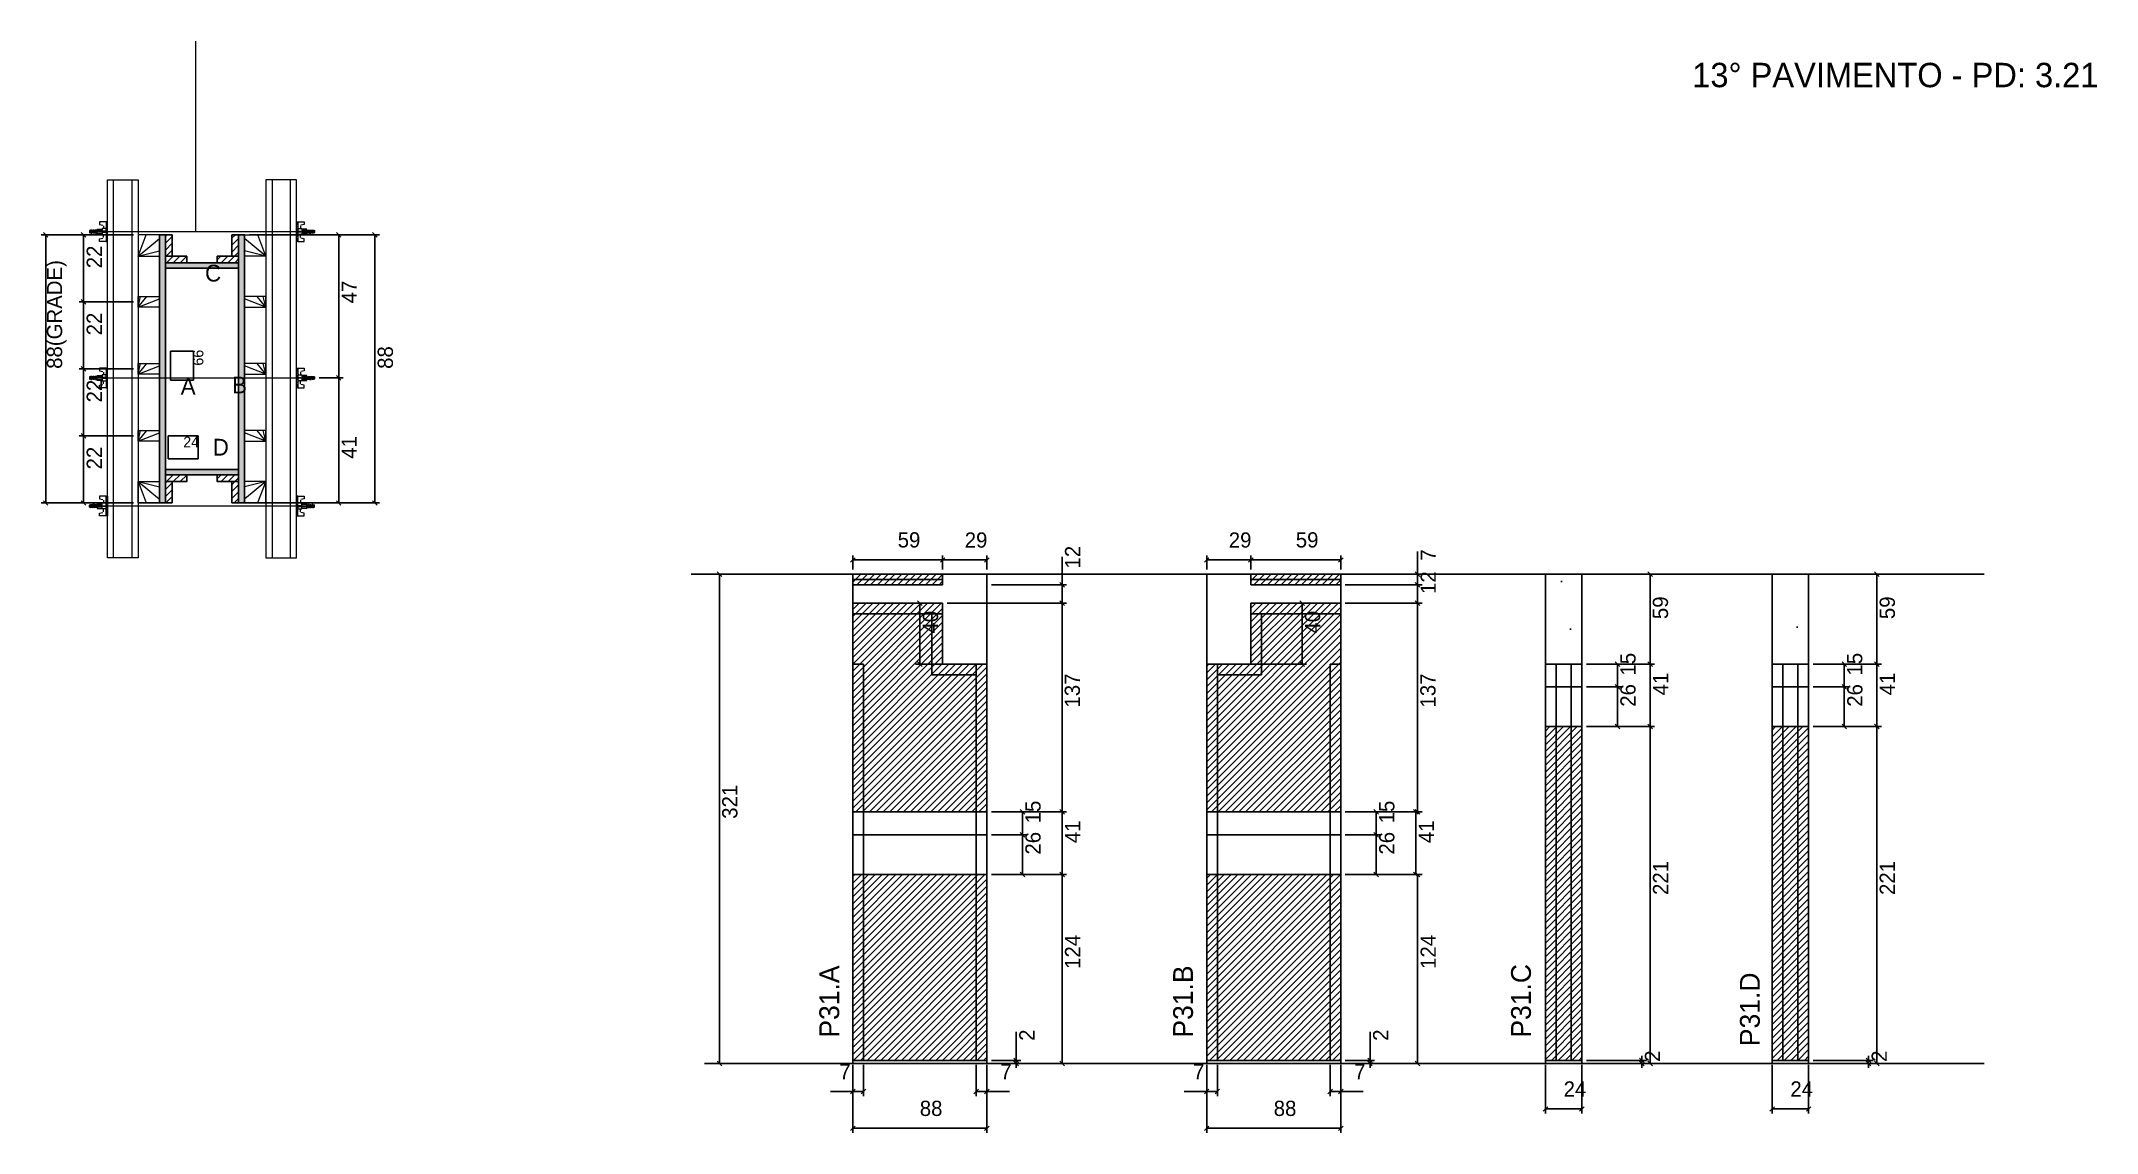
# Model space of a CAD drawing. Header units: metres. Extents: x 7668 to 9017, y 2954 to 3670.
import ezdxf

# ---------------------------------------------------------------- set-up
doc = ezdxf.new("R2010")
doc.units = ezdxf.units.M
for name, color, linetype in [('CHAPA', 7, 'Continuous'), ('COTA', 7, 'Continuous'), ('Hachura', 7, 'Continuous'), ('Madeira', 7, 'Continuous'), ('NIVEL 2° PAV.', 7, 'Continuous'), ('NOMENCLATURA', 7, 'Continuous'), ('Nível', 7, 'Continuous'), ('Painéis', 7, 'Continuous'), ('Perfil Metálico', 7, 'Continuous'), ('SARR_2.2x7', 7, 'Continuous'), ('SARRAFO', 7, 'Continuous'), ('Texto Seção', 7, 'Continuous'), ('TEXTO_GERAL', 7, 'Continuous')]:
    doc.layers.add(name, color=color, linetype=linetype)

msp = doc.modelspace()

# ---------------------------------------------------------------- texts
at = {"layer": 'COTA', "color": 241, "lineweight": 25}
for s, p in [('22', (7707.4, 3520.9)), ('88(GRADE)', (7681.3, 3454.9)), ('47', (7874.7, 3497.9)), ('22', (7707.4, 3476.9)), ('88', (7898.4, 3454.9)), ('22', (7707.4, 3432.9)), ('22', (7707.4, 3388.9)), ('41', (7874.7, 3395.9))]:
    msp.add_text(s, height=10, rotation=90, dxfattribs=at).set_placement(p)
at = {"layer": 'COTA', "color": 1, "lineweight": 25}
msp.add_text('66', height=7, rotation=90, dxfattribs=at).set_placement((7774, 3457))
msp.add_text('24', height=7, dxfattribs=at).set_placement((7760.8, 3403.4))
at = {"layer": 'COTA', "color": 240, "lineweight": 25}
for s, p in [('59', (8229.7, 3337.7)), ('29', (8273.7, 3337.6)), ('29', (8447, 3337.6)), ('59', (8491, 3337.7)), ('7', (8191.4, 2988.8)), ('7', (8297.1, 2988.8)), ('7', (8423.6, 2988.8)), ('7', (8529.3, 2988.8)), ('24', (8666.8, 2977.4)), ('24', (8815.6, 2977.4)), ('88', (8244.2, 2964.7)), ('88', (8476.5, 2964.7))]:
    msp.add_text(s, height=10, dxfattribs=at).set_placement(p)
for s, p in [('12', (8349.5, 3323.9)), ('7', (8582.9, 3329.1)), ('12', (8582.9, 3307.2)), ('40', (8256.2, 3281.2)), ('40', (8507, 3281.2)), ('59', (8735.3, 3290.7)), ('59', (8884.2, 3290.7)), ('137', (8349.3, 3232.7)), ('137', (8582.7, 3232.7)), ('221', (8735.4, 3109.7)), ('221', (8884.2, 3109.7)), ('124', (8349.5, 3061.2)), ('124', (8582.9, 3061.2)), ('2', (8319.5, 3014)), ('2', (8551.7, 3014)), ('2', (8730.1, 3000.2)), ('2', (8878.9, 3000.2))]:
    msp.add_text(s, height=10, rotation=90, dxfattribs=at).set_placement(p)
at = {"layer": 'NIVEL 2° PAV.', "color": 240, "lineweight": 25}
msp.add_text('321', height=10, rotation=90, dxfattribs=at).set_placement((8124.5, 3159.7))
at = {"layer": 'NOMENCLATURA', "color": 2, "lineweight": 25}
msp.add_text('13° PAVIMENTO - PD: 3.21', height=16, dxfattribs=at).set_placement((8751.2, 3639.7))
at = {"layer": 'Painéis', "color": 240, "lineweight": 25}
for s, p in [('15', (8714, 3253.7)), ('15', (8862.8, 3253.7)), ('41', (8735.4, 3240.7)), ('41', (8884.2, 3240.7)), ('26', (8714, 3233.2)), ('26', (8862.9, 3233.2)), ('15', (8323.5, 3156.7)), ('15', (8555.7, 3156.7)), ('41', (8349.5, 3143.7)), ('41', (8581.7, 3143.7)), ('26', (8323.5, 3136.2)), ('26', (8555.7, 3136.2))]:
    msp.add_text(s, height=10, rotation=90, dxfattribs=at).set_placement(p)
at = {"layer": 'Texto Seção', "color": 7, "lineweight": 15}
for s, p in [('P31.A', (8191.3, 3016.1)), ('P31.C', (8645.3, 3016.1)), ('P31.B', (8423.5, 3016.1)), ('P31.D', (8795.5, 3010.5))]:
    msp.add_text(s, height=13, rotation=90, dxfattribs=at).set_placement(p)
at = {"layer": 'TEXTO_GERAL', "color": 7, "lineweight": 25}
for s, p in [('C', (7775.1, 3512.2)), ('A', (7759.1, 3438)), ('B', (7792.8, 3438.8)), ('D', (7780.1, 3398))]:
    msp.add_text(s, height=11, dxfattribs=at).set_placement(p)

# ---------------------------------------------------------------- hatches: boundary and pattern name
at = {"layer": 'COTA'}
h = msp.add_hatch(dxfattribs=at)
h.set_pattern_fill('AR-CONC')
h.paths.add_polyline_path([(8654.8, 3261.2), (8678.8, 3261.2), (8678.8, 3320.2), (8654.8, 3320.2), (8654.8, 3261.2)])
h = msp.add_hatch(dxfattribs=at)
h.set_pattern_fill('AR-CONC')
h.paths.add_polyline_path([(8803.6, 3261.2), (8827.6, 3261.2), (8827.6, 3320.2), (8803.6, 3320.2), (8803.6, 3261.2)])
at = {"layer": 'Hachura'}
h = msp.add_hatch(color=7, dxfattribs=at)
h.dxf.hatch_style = 1
h.paths.add_polyline_path([(7749.1, 3542.9), (7745.1, 3542.9), (7745.1, 3366.9), (7749.1, 3366.9), (7749.1, 3542.9)])
h = msp.add_hatch(dxfattribs=at)
h.set_pattern_fill('ANSI31')
h.paths.add_polyline_path([(7749.1, 3528.9), (7753.5, 3528.9), (7753.5, 3542.9), (7749.1, 3542.9), (7749.1, 3528.9)])
h = msp.add_hatch(dxfattribs=at)
h.set_pattern_fill('ANSI31')
h.paths.add_polyline_path([(7797.1, 3528.9), (7792.7, 3528.9), (7792.7, 3542.9), (7797.1, 3542.9), (7797.1, 3528.9)])
h = msp.add_hatch(color=7, dxfattribs=at)
h.dxf.hatch_style = 1
h.paths.add_polyline_path([(7797.1, 3542.9), (7801.1, 3542.9), (7801.1, 3366.9), (7797.1, 3366.9), (7797.1, 3542.9)])
h = msp.add_hatch(dxfattribs=at)
h.set_pattern_fill('ANSI31')
h.paths.add_polyline_path([(7749.1, 3524.5), (7749.1, 3528.9), (7763.1, 3528.9), (7763.1, 3524.5), (7749.1, 3524.5)])
h = msp.add_hatch(color=7, dxfattribs=at)
h.dxf.hatch_style = 1
h.paths.add_polyline_path([(7797.1, 3520.9), (7797.1, 3524.5), (7749.1, 3524.5), (7749.1, 3520.9), (7797.1, 3520.9)])
h = msp.add_hatch(color=7, dxfattribs=at)
h.dxf.hatch_style = 1
h.paths.add_polyline_path([(7797.1, 3520.9), (7797.1, 3524.5), (7749.1, 3524.5), (7749.1, 3520.9), (7797.1, 3520.9)])
h = msp.add_hatch(dxfattribs=at)
h.set_pattern_fill('ANSI31')
h.paths.add_polyline_path([(7797.1, 3524.5), (7797.1, 3528.9), (7783.1, 3528.9), (7783.1, 3524.5), (7797.1, 3524.5)])
h = msp.add_hatch(color=7, dxfattribs=at)
h.dxf.hatch_style = 1
h.paths.add_polyline_path([(7797.1, 3385.3), (7797.1, 3388.9), (7749.1, 3388.9), (7749.1, 3385.3), (7797.1, 3385.3)])
h = msp.add_hatch(color=7, dxfattribs=at)
h.dxf.hatch_style = 1
h.paths.add_polyline_path([(7797.1, 3385.3), (7797.1, 3388.9), (7749.1, 3388.9), (7749.1, 3385.3), (7797.1, 3385.3)])
h = msp.add_hatch(dxfattribs=at)
h.set_pattern_fill('ANSI31')
h.paths.add_polyline_path([(7749.1, 3380.9), (7749.1, 3385.3), (7763.1, 3385.3), (7763.1, 3380.9), (7749.1, 3380.9)])
h = msp.add_hatch(dxfattribs=at)
h.set_pattern_fill('ANSI31')
h.paths.add_polyline_path([(7749.1, 3380.9), (7753.5, 3380.9), (7753.5, 3366.9), (7749.1, 3366.9), (7749.1, 3380.9)])
h = msp.add_hatch(dxfattribs=at)
h.set_pattern_fill('ANSI31')
h.paths.add_polyline_path([(7797.1, 3380.9), (7797.1, 3385.3), (7783.1, 3385.3), (7783.1, 3380.9), (7797.1, 3380.9)])
h = msp.add_hatch(dxfattribs=at)
h.set_pattern_fill('ANSI31')
h.paths.add_polyline_path([(7797.1, 3380.9), (7792.7, 3380.9), (7792.7, 3366.9), (7797.1, 3366.9), (7797.1, 3380.9)])
h = msp.add_hatch(dxfattribs=at)
h.set_pattern_fill('ANSI31')
h.paths.add_polyline_path([(8288.2, 3123.2), (8200.2, 3123.2), (8200.2, 3001.2), (8288.2, 3001.2), (8288.2, 3123.2)])
h.paths.add_polyline_path([(8259.2, 3313.2), (8259.2, 3320.2), (8200.2, 3320.2), (8200.2, 3313.2), (8259.2, 3313.2)])
h.paths.add_polyline_path([(8288.2, 3261.2), (8259.2, 3261.2), (8259.2, 3301.2), (8200.2, 3301.2), (8200.2, 3261.2), (8200.2, 3261.2), (8200.2, 3164.2), (8288.2, 3164.2), (8288.2, 3261.2)])
h = msp.add_hatch(dxfattribs=at)
h.set_pattern_fill('ANSI31')
h.paths.add_polyline_path([(8432.5, 3123.2), (8520.5, 3123.2), (8520.5, 3001.2), (8432.5, 3001.2), (8432.5, 3123.2)])
h.paths.add_polyline_path([(8461.5, 3313.2), (8461.5, 3320.2), (8520.5, 3320.2), (8520.5, 3313.2), (8461.5, 3313.2)])
h.paths.add_polyline_path([(8432.5, 3261.2), (8461.5, 3261.2), (8461.5, 3301.2), (8520.5, 3301.2), (8520.5, 3261.2), (8520.5, 3261.2), (8520.5, 3164.2), (8432.5, 3164.2), (8432.5, 3261.2)])
h = msp.add_hatch(dxfattribs=at)
h.set_pattern_fill('ANSI31')
h.paths.add_polyline_path([(8678.8, 3220.2), (8654.8, 3220.2), (8654.8, 3001.2), (8678.8, 3001.2), (8678.8, 3220.2)])
h = msp.add_hatch(dxfattribs=at)
h.set_pattern_fill('ANSI31')
h.paths.add_polyline_path([(8827.6, 3220.2), (8803.6, 3220.2), (8803.6, 3001.2), (8827.6, 3001.2), (8827.6, 3220.2)])

# ---------------------------------------------------------------- linework, layer by layer
at = {"layer": 'CHAPA', "color": 1, "lineweight": 25}
for points in [[(7749.1, 3542.9), (7745.1, 3542.9), (7745.1, 3366.9), (7749.1, 3366.9)], [(7749.1, 3542.9), (7745.1, 3542.9), (7745.1, 3366.9), (7749.1, 3366.9)], [(7797.1, 3542.9), (7801.1, 3542.9), (7801.1, 3366.9), (7797.1, 3366.9)], [(7797.1, 3542.9), (7801.1, 3542.9), (7801.1, 3366.9), (7797.1, 3366.9)], [(7797.1, 3520.9), (7797.1, 3524.5), (7749.1, 3524.5), (7749.1, 3520.9)], [(7797.1, 3520.9), (7797.1, 3524.5), (7749.1, 3524.5), (7749.1, 3520.9)], [(7797.1, 3385.3), (7797.1, 3388.9), (7749.1, 3388.9), (7749.1, 3385.3)], [(7797.1, 3385.3), (7797.1, 3388.9), (7749.1, 3388.9), (7749.1, 3385.3)]]:
    msp.add_lwpolyline(points, close=True, dxfattribs=at)
at = {"layer": 'COTA', "color": 241, "lineweight": 25}
for p, q in [((7728.1, 3542.9), (7667.5, 3542.9)), ((7670.5, 3366.9), (7670.5, 3542.9)), ((7728.1, 3542.9), (7692.4, 3542.9)), ((7695.4, 3542.9), (7695.4, 3498.9)), ((7804.1, 3542.9), (7889.5, 3542.9)), ((7838.1, 3542.9), (7865.8, 3542.9)), ((7862.8, 3542.9), (7862.8, 3449)), ((7886.5, 3366.9), (7886.5, 3542.9)), ((7728.1, 3498.9), (7692.4, 3498.9)), ((7728.1, 3498.9), (7692.4, 3498.9)), ((7695.4, 3498.9), (7695.4, 3454.9)), ((7728.1, 3454.9), (7692.4, 3454.9)), ((7728.1, 3454.9), (7692.4, 3454.9)), ((7695.4, 3454.9), (7695.4, 3410.9)), ((7849.9, 3449), (7865.8, 3449)), ((7849.9, 3449), (7865.8, 3449)), ((7862.8, 3366.9), (7862.8, 3449)), ((7728.1, 3410.9), (7692.4, 3410.9)), ((7728.1, 3410.9), (7692.4, 3410.9)), ((7695.4, 3410.9), (7695.4, 3366.9)), ((7728.1, 3366.9), (7667.5, 3366.9)), ((7728.1, 3366.9), (7692.4, 3366.9)), ((7804.1, 3366.9), (7889.5, 3366.9)), ((7838.1, 3366.9), (7865.8, 3366.9)), ((8259.2, 3320.2), (8288.2, 3320.2)), ((8288.2, 3261.2), (8288.2, 3320.2)), ((8432.5, 3261.2), (8432.5, 3320.2)), ((8432.5, 3320.2), (8461.5, 3320.2)), ((8200.2, 3301.2), (8200.2, 3313.2)), ((8520.5, 3301.2), (8520.5, 3313.2))]:
    msp.add_line(p, q, dxfattribs=at)
at = {"layer": 'COTA', "color": 0, "lineweight": 25}
for p, q in [((7672, 3541.4), (7669, 3544.4)), ((7696.9, 3541.4), (7693.9, 3544.4)), ((7864.3, 3541.4), (7861.3, 3544.4)), ((7888, 3541.4), (7885, 3544.4)), ((7693.9, 3500.4), (7696.9, 3497.4)), ((7696.9, 3497.4), (7693.9, 3500.4)), ((7693.9, 3456.4), (7696.9, 3453.4)), ((7696.9, 3453.4), (7693.9, 3456.4)), ((7864.3, 3447.5), (7861.3, 3450.5)), ((7861.3, 3450.5), (7864.3, 3447.5)), ((7693.9, 3412.4), (7696.9, 3409.4)), ((7696.9, 3409.4), (7693.9, 3412.4)), ((7669, 3368.4), (7672, 3365.4)), ((7693.9, 3368.4), (7696.9, 3365.4)), ((7861.3, 3368.4), (7864.3, 3365.4)), ((7885, 3368.4), (7888, 3365.4)), ((8201.7, 3331), (8198.7, 3328)), ((8257.7, 3328), (8260.7, 3331)), ((8260.7, 3331), (8257.7, 3328)), ((8286.7, 3328), (8289.7, 3331)), ((8434, 3331), (8431, 3328)), ((8460, 3328), (8463, 3331)), ((8463, 3331), (8460, 3328)), ((8519, 3328), (8522, 3331)), ((8572.4, 3318.7), (8569.4, 3321.7)), ((8725, 3318.7), (8722, 3321.7)), ((8873.8, 3318.7), (8870.8, 3321.7)), ((8339.1, 3311.7), (8336.1, 3314.7)), ((8572.4, 3311.7), (8569.4, 3314.7)), ((8569.4, 3314.7), (8572.4, 3311.7)), ((8245.8, 3299.7), (8242.8, 3302.7)), ((8339.1, 3299.7), (8336.1, 3302.7)), ((8336.1, 3302.7), (8339.1, 3299.7)), ((8496.6, 3299.7), (8493.6, 3302.7)), ((8572.4, 3299.7), (8569.4, 3302.7)), ((8569.4, 3302.7), (8572.4, 3299.7)), ((8242.8, 3262.7), (8245.8, 3259.7)), ((8493.6, 3262.7), (8496.6, 3259.7)), ((8722, 3262.7), (8725, 3259.7)), ((8870.8, 3262.7), (8873.8, 3259.7)), ((8725, 3218.7), (8722, 3221.7)), ((8873.8, 3218.7), (8870.8, 3221.7)), ((8336.1, 3165.7), (8339.1, 3162.7)), ((8569.4, 3165.7), (8572.4, 3162.7)), ((8339.1, 3121.7), (8336.1, 3124.7)), ((8572.4, 3121.7), (8569.4, 3124.7)), ((8306, 3002.7), (8309, 2999.7)), ((8309, 2997.7), (8306, 3000.7)), ((8336.1, 3000.7), (8339.1, 2997.7)), ((8538.2, 3002.7), (8541.2, 2999.7)), ((8541.2, 2997.7), (8538.2, 3000.7)), ((8569.4, 3000.7), (8572.4, 2997.7)), ((8716.6, 3002.7), (8719.6, 2999.7)), ((8719.6, 2997.7), (8716.6, 3000.7)), ((8722, 3000.7), (8725, 2997.7)), ((8865.4, 3002.7), (8868.4, 2999.7)), ((8868.4, 2997.7), (8865.4, 3000.7)), ((8870.8, 3000.7), (8873.8, 2997.7)), ((8201.7, 2982.2), (8198.7, 2979.2)), ((8205.7, 2979.2), (8208.7, 2982.2)), ((8282.7, 2982.2), (8279.7, 2979.2)), ((8286.7, 2979.2), (8289.7, 2982.2)), ((8434, 2982.2), (8431, 2979.2)), ((8438, 2979.2), (8441, 2982.2)), ((8515, 2982.2), (8512, 2979.2)), ((8519, 2979.2), (8522, 2982.2)), ((8656.3, 2970.8), (8653.3, 2967.8)), ((8677.3, 2967.8), (8680.3, 2970.8)), ((8805.1, 2970.8), (8802.1, 2967.8)), ((8826.1, 2967.8), (8829.1, 2970.8)), ((8201.7, 2958.1), (8198.7, 2955.1)), ((8286.7, 2955.1), (8289.7, 2958.1)), ((8434, 2958.1), (8431, 2955.1)), ((8519, 2955.1), (8522, 2958.1))]:
    msp.add_line(p, q, dxfattribs=at)
at = {"layer": 'COTA', "color": 180, "lineweight": 25}
for p, q in [((7767.5, 3466.5), (7752.5, 3466.5)), ((7752.5, 3466.5), (7752.5, 3447.5)), ((7767.5, 3447.5), (7767.5, 3466.5)), ((7752.5, 3447.5), (7767.5, 3447.5)), ((7770.6, 3410.9), (7751, 3410.9)), ((7751, 3410.9), (7751, 3395.9)), ((7770.6, 3395.9), (7770.6, 3410.9)), ((7751, 3395.9), (7770.6, 3395.9))]:
    msp.add_line(p, q, dxfattribs=at)
at = {"layer": 'COTA', "color": 4, "lineweight": 25}
for p, q in [((8570.9, 3320.2), (8570.9, 3335)), ((8200.2, 3323.2), (8200.2, 3332.5)), ((8259.2, 3329.5), (8200.2, 3329.5)), ((8259.2, 3323.2), (8259.2, 3332.5)), ((8259.2, 3323.2), (8259.2, 3332.5)), ((8288.2, 3329.5), (8259.2, 3329.5)), ((8288.2, 3323.2), (8288.2, 3332.5)), ((8337.6, 3313.2), (8337.6, 3331.5)), ((8432.5, 3323.2), (8432.5, 3332.5)), ((8461.5, 3329.5), (8432.5, 3329.5)), ((8461.5, 3323.2), (8461.5, 3332.5)), ((8461.5, 3323.2), (8461.5, 3332.5)), ((8520.5, 3329.5), (8461.5, 3329.5)), ((8520.5, 3323.2), (8520.5, 3332.5)), ((8523.5, 3320.2), (8573.9, 3320.2)), ((8570.9, 3313.2), (8570.9, 3320.2)), ((8681.8, 3320.2), (8726.5, 3320.2)), ((8723.5, 3261.2), (8723.5, 3320.2)), ((8830.6, 3320.2), (8875.3, 3320.2)), ((8872.3, 3261.2), (8872.3, 3320.2)), ((8291.2, 3313.2), (8340.6, 3313.2)), ((8337.6, 3301.2), (8337.6, 3313.2)), ((8523.5, 3313.2), (8573.9, 3313.2)), ((8523.5, 3313.2), (8573.9, 3313.2)), ((8570.9, 3301.2), (8570.9, 3313.2)), ((8256.2, 3301.2), (8241.3, 3301.2)), ((8244.3, 3261.2), (8244.3, 3301.2)), ((8262.2, 3301.2), (8340.6, 3301.2)), ((8262.2, 3301.2), (8340.6, 3301.2)), ((8337.6, 3164.2), (8337.6, 3301.2)), ((8464.5, 3301.2), (8498.1, 3301.2)), ((8495.1, 3261.2), (8495.1, 3301.2)), ((8523.5, 3301.2), (8573.9, 3301.2)), ((8523.5, 3301.2), (8573.9, 3301.2)), ((8570.9, 3164.2), (8570.9, 3301.2)), ((8256.2, 3261.2), (8241.3, 3261.2)), ((8464.5, 3261.2), (8498.1, 3261.2)), ((8681.8, 3261.2), (8726.5, 3261.2)), ((8830.6, 3261.2), (8875.3, 3261.2)), ((8681.8, 3220.2), (8726.5, 3220.2)), ((8723.5, 2999.2), (8723.5, 3220.2)), ((8830.6, 3220.2), (8875.3, 3220.2)), ((8872.3, 2999.2), (8872.3, 3220.2)), ((8291.2, 3164.2), (8340.6, 3164.2)), ((8523.5, 3164.2), (8573.9, 3164.2)), ((8291.2, 3123.2), (8340.6, 3123.2)), ((8337.6, 2999.2), (8337.6, 3123.2)), ((8523.5, 3123.2), (8573.9, 3123.2)), ((8570.9, 2999.2), (8570.9, 3123.2)), ((8307.5, 3001.2), (8307.5, 3020)), ((8539.7, 3001.2), (8539.7, 3020)), ((8200.2, 2998.2), (8200.2, 2953.6)), ((8200.2, 2996.2), (8200.2, 2977.7)), ((8207.2, 2998.2), (8207.2, 2977.7)), ((8281.2, 2998.2), (8281.2, 2977.7)), ((8288.2, 2998.2), (8288.2, 2953.6)), ((8288.2, 2996.2), (8288.2, 2977.7)), ((8291.2, 3001.2), (8310.5, 3001.2)), ((8291.2, 2999.2), (8310.5, 2999.2)), ((8291.2, 2999.2), (8340.6, 2999.2)), ((8307.5, 2999.2), (8307.5, 3001.2)), ((8307.5, 2999.2), (8307.5, 2996.2)), ((8432.5, 2998.2), (8432.5, 2953.6)), ((8432.5, 2996.2), (8432.5, 2977.7)), ((8439.5, 2998.2), (8439.5, 2977.7)), ((8513.5, 2998.2), (8513.5, 2977.7)), ((8520.5, 2998.2), (8520.5, 2953.6)), ((8520.5, 2996.2), (8520.5, 2977.7)), ((8523.5, 3001.2), (8542.7, 3001.2)), ((8523.5, 2999.2), (8542.7, 2999.2)), ((8523.5, 2999.2), (8573.9, 2999.2)), ((8539.7, 2999.2), (8539.7, 3001.2)), ((8539.7, 2999.2), (8539.7, 2996.2)), ((8654.8, 2998.2), (8654.8, 2966.3)), ((8678.8, 2998.2), (8678.8, 2966.3)), ((8681.8, 3001.2), (8721.1, 3001.2)), ((8681.8, 2999.2), (8721.1, 2999.2)), ((8681.8, 2999.2), (8726.5, 2999.2)), ((8718.1, 3001.2), (8718.1, 3004.2)), ((8718.1, 2999.2), (8718.1, 3001.2)), ((8718.1, 2999.2), (8718.1, 2996.2)), ((8803.6, 2998.2), (8803.6, 2966.3)), ((8827.6, 2998.2), (8827.6, 2966.3)), ((8830.6, 3001.2), (8869.9, 3001.2)), ((8830.6, 2999.2), (8869.9, 2999.2)), ((8830.6, 2999.2), (8875.3, 2999.2)), ((8866.9, 3001.2), (8866.9, 3004.2)), ((8866.9, 2999.2), (8866.9, 3001.2)), ((8866.9, 2999.2), (8866.9, 2996.2)), ((8200.2, 2980.7), (8185.5, 2980.7)), ((8207.2, 2980.7), (8200.2, 2980.7)), ((8281.2, 2980.7), (8288.2, 2980.7)), ((8288.2, 2980.7), (8303, 2980.7)), ((8432.5, 2980.7), (8417.7, 2980.7)), ((8439.5, 2980.7), (8432.5, 2980.7)), ((8513.5, 2980.7), (8520.5, 2980.7)), ((8520.5, 2980.7), (8535.2, 2980.7)), ((8654.8, 2969.3), (8678.8, 2969.3)), ((8803.6, 2969.3), (8827.6, 2969.3)), ((8288.2, 2956.6), (8200.2, 2956.6)), ((8432.5, 2956.6), (8520.5, 2956.6))]:
    msp.add_line(p, q, dxfattribs=at)
at = {"layer": 'COTA', "color": 241, "lineweight": 25}
for points in [[(8678.8, 3261.2), (8678.8, 3320.2), (8654.8, 3320.2), (8654.8, 3261.2)], [(8827.6, 3261.2), (8827.6, 3320.2), (8803.6, 3320.2), (8803.6, 3261.2)]]:
    msp.add_lwpolyline(points, dxfattribs=at)
at = {"layer": 'Hachura', "color": 0, "lineweight": 9}
for p, q in [((7711.1, 3551.4), (7705.9, 3551.4)), ((7705.9, 3551.4), (7705.9, 3549.7)), ((7705.9, 3549.7), (7708.1, 3549.1)), ((7708.4, 3548.8), (7708.4, 3546.9)), ((7710.1, 3551.2), (7711.1, 3551.2)), ((7710.1, 3551), (7711.1, 3551)), ((7710.1, 3550.7), (7711.1, 3550.7)), ((7710.1, 3550.2), (7711.1, 3550.2)), ((7710.1, 3549.4), (7711.1, 3549.4)), ((7710.2, 3551.4), (7710.2, 3538.5)), ((7710.2, 3551.4), (7710.2, 3546.2)), ((7711.1, 3538.5), (7711.1, 3551.4)), ((7835.1, 3538.5), (7835.1, 3551.4)), ((7835.1, 3551.4), (7840.2, 3551.4)), ((7836, 3551.2), (7835.1, 3551.2)), ((7836, 3551), (7835.1, 3551)), ((7836, 3550.7), (7835.1, 3550.7)), ((7836, 3550.2), (7835.1, 3550.2)), ((7836, 3549.4), (7835.1, 3549.4)), ((7836, 3551.4), (7836, 3538.5)), ((7836, 3551.4), (7836, 3546.2)), ((7837.8, 3548.8), (7837.8, 3546.9)), ((7840.2, 3549.7), (7838, 3549.1)), ((7840.2, 3551.4), (7840.2, 3549.7)), ((7699.6, 3546), (7699.3, 3545.6)), ((7699.3, 3545.6), (7699.3, 3544.4)), ((7699.6, 3544), (7699.3, 3544.4)), ((7699.9, 3546), (7699.6, 3546)), ((7699.6, 3544), (7699.6, 3546)), ((7700.2, 3544), (7699.6, 3545.3)), ((7700.2, 3543.9), (7699.6, 3545.1)), ((7699.6, 3544.5), (7699.9, 3543.9)), ((7699.6, 3544.3), (7699.7, 3544)), ((7699.9, 3546), (7700.9, 3544)), ((7699.9, 3546), (7700.9, 3544)), ((7700, 3546), (7701.1, 3543.9)), ((7701.3, 3543.9), (7700.2, 3546.1)), ((7700.2, 3544), (7700.9, 3544)), ((7701.1, 3546), (7700.4, 3546)), ((7701.4, 3544), (7700.4, 3546)), ((7701.1, 3546), (7702, 3544)), ((7701.2, 3546), (7702.2, 3543.9)), ((7702.5, 3543.9), (7701.4, 3546.1)), ((7702, 3544), (7701.4, 3544)), ((7702.2, 3546), (7701.6, 3546)), ((7702.6, 3544), (7701.6, 3546)), ((7701.8, 3546), (7701.6, 3546)), ((7702.2, 3546), (7703.2, 3544)), ((7702.3, 3546), (7703.4, 3543.9)), ((7703.6, 3543.9), (7702.6, 3546.1)), ((7702.8, 3544), (7702.6, 3544)), ((7703.4, 3546), (7702.7, 3546)), ((7703.7, 3544), (7702.7, 3546)), ((7702.8, 3544), (7703.2, 3544)), ((7703.4, 3546), (7704.4, 3544)), ((7704.4, 3544.8), (7703.7, 3546.1)), ((7703.7, 3544), (7704.4, 3544)), ((7704.4, 3545.1), (7703.9, 3546)), ((7704.4, 3546), (7703.9, 3546)), ((7704.4, 3543.3), (7704.4, 3546.6)), ((7704.4, 3543.3), (7704.4, 3546.6)), ((7704.4, 3546.6), (7707.6, 3546.6)), ((7704.4, 3545.6), (7707.6, 3545.6)), ((7704.4, 3544), (7707.6, 3544)), ((7707.6, 3543.3), (7704.4, 3543.3)), ((7705.9, 3540.2), (7708.1, 3540.7)), ((7705.9, 3538.5), (7705.9, 3540.2)), ((7710.2, 3538.5), (7705.9, 3538.5)), ((7707.6, 3546.9), (7707.6, 3543)), ((7710.2, 3546.9), (7707.6, 3546.9)), ((7707.6, 3543), (7707.6, 3543.3)), ((7707.6, 3543), (7707.6, 3543.3)), ((7707.6, 3543), (7710.2, 3543)), ((7710.2, 3545.2), (7708.2, 3545.2)), ((7708.2, 3544.7), (7710.2, 3544.7)), ((7708.4, 3541.1), (7708.4, 3543)), ((7710.1, 3548), (7711.1, 3548)), ((7710.1, 3541.9), (7711.1, 3541.9)), ((7710.1, 3540.5), (7711.1, 3540.5)), ((7710.1, 3539.6), (7711.1, 3539.6)), ((7710.1, 3539.2), (7711.1, 3539.2)), ((7710.1, 3538.8), (7711.1, 3538.8)), ((7710.1, 3538.6), (7711.1, 3538.6)), ((7710.2, 3544.9), (7710.2, 3546.9)), ((7710.2, 3546.2), (7710.2, 3545.6)), ((7710.2, 3544.9), (7711.1, 3544.9)), ((7710.2, 3538.5), (7711.1, 3538.5)), ((7710.5, 3545.9), (7710.3, 3545.9)), ((7710.3, 3544), (7710.7, 3544)), ((7710.9, 3545.9), (7710.5, 3545.9)), ((7711.1, 3539.4), (7711.1, 3547.3)), ((7836, 3548), (7835.1, 3548)), ((7835.1, 3539.4), (7835.1, 3547.3)), ((7836, 3544.9), (7835.1, 3544.9)), ((7836, 3541.9), (7835.1, 3541.9)), ((7836, 3540.5), (7835.1, 3540.5)), ((7836, 3539.6), (7835.1, 3539.6)), ((7836, 3539.2), (7835.1, 3539.2)), ((7836, 3538.8), (7835.1, 3538.8)), ((7836, 3538.6), (7835.1, 3538.6)), ((7836, 3538.5), (7835.1, 3538.5)), ((7835.2, 3545.9), (7835.7, 3545.9)), ((7835.8, 3544), (7835.4, 3544)), ((7835.7, 3545.9), (7835.9, 3545.9)), ((7836, 3544.9), (7836, 3546.9)), ((7836, 3546.9), (7838.6, 3546.9)), ((7836, 3546.2), (7836, 3545.6)), ((7836, 3545.2), (7838, 3545.2)), ((7838, 3544.7), (7836, 3544.7)), ((7838.6, 3543), (7836, 3543)), ((7836, 3538.5), (7840.2, 3538.5)), ((7837.8, 3541.1), (7837.8, 3543)), ((7840.2, 3540.2), (7838, 3540.7)), ((7838.6, 3546.9), (7838.6, 3543)), ((7841.8, 3546.6), (7838.6, 3546.6)), ((7841.8, 3545.6), (7838.6, 3545.6)), ((7841.8, 3544), (7838.6, 3544)), ((7838.6, 3543.3), (7841.8, 3543.3)), ((7838.6, 3543), (7838.6, 3543.3)), ((7838.6, 3543), (7838.6, 3543.3)), ((7840.2, 3538.5), (7840.2, 3540.2)), ((7841.7, 3543.3), (7841.7, 3546.6)), ((7841.8, 3543.3), (7841.8, 3546.6)), ((7841.8, 3544.8), (7842.4, 3546.1)), ((7842.7, 3546), (7841.8, 3544)), ((7841.8, 3545.1), (7842.2, 3546)), ((7841.8, 3546), (7842.2, 3546)), ((7842.4, 3544), (7841.8, 3544)), ((7842.4, 3544), (7843.4, 3546)), ((7842.5, 3543.9), (7843.6, 3546.1)), ((7842.7, 3546), (7843.4, 3546)), ((7843.8, 3546), (7842.7, 3543.9)), ((7843.9, 3546), (7842.9, 3544)), ((7843.4, 3544), (7842.9, 3544)), ((7843.4, 3544), (7843.6, 3544)), ((7843.6, 3544), (7844.5, 3546)), ((7843.7, 3543.9), (7844.7, 3546.1)), ((7843.9, 3546), (7844.5, 3546)), ((7845, 3546), (7843.9, 3543.9)), ((7845.1, 3546), (7844.1, 3544)), ((7844.1, 3544), (7844.7, 3544)), ((7844.3, 3546), (7844.5, 3546)), ((7844.7, 3544), (7845.7, 3546)), ((7844.8, 3543.9), (7845.9, 3546.1)), ((7845.1, 3546), (7845.7, 3546)), ((7846.1, 3546), (7845.1, 3543.9)), ((7846.2, 3546), (7845.3, 3544)), ((7846.2, 3546), (7845.3, 3544)), ((7845.9, 3544), (7845.3, 3544)), ((7845.9, 3544), (7846.5, 3545.3)), ((7846, 3543.9), (7846.5, 3545.1)), ((7846.2, 3546), (7846.5, 3546)), ((7846.5, 3544.5), (7846.2, 3543.9)), ((7846.5, 3544.3), (7846.4, 3544)), ((7846.5, 3546), (7846.9, 3545.6)), ((7846.5, 3544), (7846.5, 3546)), ((7846.5, 3544), (7846.9, 3544.4)), ((7846.9, 3545.6), (7846.9, 3544.4)), ((7711.1, 3455.4), (7705.9, 3455.4)), ((7705.9, 3455.4), (7705.9, 3453.7)), ((7710.1, 3455.2), (7711.1, 3455.2)), ((7710.1, 3455), (7711.1, 3455)), ((7710.1, 3454.7), (7711.1, 3454.7)), ((7710.1, 3454.2), (7711.1, 3454.2)), ((7710.2, 3455.4), (7710.2, 3442.5)), ((7710.2, 3455.4), (7710.2, 3450.2)), ((7711.1, 3442.5), (7711.1, 3455.4)), ((7835.1, 3442.5), (7835.1, 3455.4)), ((7835.1, 3455.4), (7840.2, 3455.4)), ((7836, 3455.2), (7835.1, 3455.2)), ((7836, 3455), (7835.1, 3455)), ((7836, 3454.7), (7835.1, 3454.7)), ((7836, 3454.2), (7835.1, 3454.2)), ((7836, 3455.4), (7836, 3442.5)), ((7836, 3455.4), (7836, 3450.2)), ((7840.2, 3455.4), (7840.2, 3453.7)), ((7699.6, 3450), (7699.3, 3449.6)), ((7699.3, 3449.6), (7699.3, 3448.4)), ((7699.6, 3448), (7699.3, 3448.4)), ((7699.9, 3450), (7699.6, 3450)), ((7699.6, 3448), (7699.6, 3450)), ((7700.2, 3448), (7699.6, 3449.3)), ((7700.2, 3447.9), (7699.6, 3449.1)), ((7699.6, 3448.5), (7699.9, 3447.9)), ((7699.6, 3448.3), (7699.7, 3448)), ((7699.9, 3450), (7700.9, 3448)), ((7699.9, 3450), (7700.9, 3448)), ((7700, 3450), (7701.1, 3447.9)), ((7701.3, 3447.9), (7700.2, 3450.1)), ((7700.2, 3448), (7700.9, 3448)), ((7701.1, 3450), (7700.4, 3450)), ((7701.4, 3448), (7700.4, 3450)), ((7701.1, 3450), (7702, 3448)), ((7701.2, 3450), (7702.2, 3447.9)), ((7702.5, 3447.9), (7701.4, 3450.1)), ((7702, 3448), (7701.4, 3448)), ((7702.2, 3450), (7701.6, 3450)), ((7702.6, 3448), (7701.6, 3450)), ((7701.8, 3450), (7701.6, 3450)), ((7702.2, 3450), (7703.2, 3448)), ((7702.3, 3450), (7703.4, 3447.9)), ((7703.6, 3447.9), (7702.6, 3450.1)), ((7702.8, 3448), (7702.6, 3448)), ((7703.4, 3450), (7702.7, 3450)), ((7703.7, 3448), (7702.7, 3450)), ((7702.8, 3448), (7703.2, 3448)), ((7703.4, 3450), (7704.4, 3448)), ((7704.4, 3448.8), (7703.7, 3450.1)), ((7703.7, 3448), (7704.4, 3448)), ((7704.4, 3449.1), (7703.9, 3450)), ((7704.4, 3450), (7703.9, 3450)), ((7704.4, 3447.3), (7704.4, 3450.6)), ((7704.4, 3447.3), (7704.4, 3450.6)), ((7704.4, 3450.6), (7707.6, 3450.6)), ((7704.4, 3449.6), (7707.6, 3449.6)), ((7704.4, 3448), (7707.6, 3448)), ((7707.6, 3447.3), (7704.4, 3447.3)), ((7705.9, 3453.7), (7708.1, 3453.1)), ((7705.9, 3444.2), (7708.1, 3444.7)), ((7705.9, 3442.5), (7705.9, 3444.2)), ((7710.2, 3442.5), (7705.9, 3442.5)), ((7707.6, 3450.9), (7707.6, 3447)), ((7710.2, 3450.9), (7707.6, 3450.9)), ((7707.6, 3447), (7707.6, 3447.3)), ((7707.6, 3447), (7707.6, 3447.3)), ((7707.6, 3447), (7710.2, 3447)), ((7710.2, 3449.2), (7708.2, 3449.2)), ((7708.2, 3448.7), (7710.2, 3448.7)), ((7708.4, 3452.8), (7708.4, 3450.9)), ((7708.4, 3445.1), (7708.4, 3447)), ((7710.1, 3453.4), (7711.1, 3453.4)), ((7710.1, 3452), (7711.1, 3452)), ((7710.1, 3445.9), (7711.1, 3445.9)), ((7710.1, 3444.5), (7711.1, 3444.5)), ((7710.1, 3443.6), (7711.1, 3443.6)), ((7710.1, 3443.2), (7711.1, 3443.2)), ((7710.1, 3442.8), (7711.1, 3442.8)), ((7710.1, 3442.6), (7711.1, 3442.6)), ((7710.2, 3448.9), (7710.2, 3450.9)), ((7710.2, 3450.2), (7710.2, 3449.6)), ((7710.2, 3448.9), (7711.1, 3448.9)), ((7710.2, 3442.5), (7711.1, 3442.5)), ((7710.5, 3449.9), (7710.3, 3449.9)), ((7710.3, 3448), (7710.7, 3448)), ((7710.9, 3449.9), (7710.5, 3449.9)), ((7711.1, 3443.4), (7711.1, 3451.3)), ((7836, 3453.4), (7835.1, 3453.4)), ((7836, 3452), (7835.1, 3452)), ((7835.1, 3443.4), (7835.1, 3451.3)), ((7836, 3448.9), (7835.1, 3448.9)), ((7836, 3445.9), (7835.1, 3445.9)), ((7836, 3444.5), (7835.1, 3444.5)), ((7836, 3443.6), (7835.1, 3443.6)), ((7836, 3443.2), (7835.1, 3443.2)), ((7836, 3442.8), (7835.1, 3442.8)), ((7836, 3442.6), (7835.1, 3442.6)), ((7836, 3442.5), (7835.1, 3442.5)), ((7835.2, 3449.9), (7835.7, 3449.9)), ((7835.8, 3448), (7835.4, 3448)), ((7835.7, 3449.9), (7835.9, 3449.9)), ((7836, 3448.9), (7836, 3450.9)), ((7836, 3450.9), (7838.6, 3450.9)), ((7836, 3450.2), (7836, 3449.6)), ((7836, 3449.2), (7838, 3449.2)), ((7838, 3448.7), (7836, 3448.7)), ((7838.6, 3447), (7836, 3447)), ((7836, 3442.5), (7840.2, 3442.5)), ((7837.8, 3452.8), (7837.8, 3450.9)), ((7837.8, 3445.1), (7837.8, 3447)), ((7840.2, 3453.7), (7838, 3453.1)), ((7840.2, 3444.2), (7838, 3444.7)), ((7838.6, 3450.9), (7838.6, 3447)), ((7841.8, 3450.6), (7838.6, 3450.6)), ((7841.8, 3449.6), (7838.6, 3449.6)), ((7841.8, 3448), (7838.6, 3448)), ((7838.6, 3447.3), (7841.8, 3447.3)), ((7838.6, 3447), (7838.6, 3447.3)), ((7838.6, 3447), (7838.6, 3447.3)), ((7840.2, 3442.5), (7840.2, 3444.2)), ((7841.7, 3447.3), (7841.7, 3450.6)), ((7841.8, 3447.3), (7841.8, 3450.6)), ((7841.8, 3448.8), (7842.4, 3450.1)), ((7842.7, 3450), (7841.8, 3448)), ((7841.8, 3449.1), (7842.2, 3450)), ((7841.8, 3450), (7842.2, 3450)), ((7842.4, 3448), (7841.8, 3448)), ((7842.4, 3448), (7843.4, 3450)), ((7842.5, 3447.9), (7843.6, 3450.1)), ((7842.7, 3450), (7843.4, 3450)), ((7843.8, 3450), (7842.7, 3447.9)), ((7843.9, 3450), (7842.9, 3448)), ((7843.4, 3448), (7842.9, 3448)), ((7843.4, 3448), (7843.6, 3448)), ((7843.6, 3448), (7844.5, 3450)), ((7843.7, 3447.9), (7844.7, 3450.1)), ((7843.9, 3450), (7844.5, 3450)), ((7845, 3450), (7843.9, 3447.9)), ((7845.1, 3450), (7844.1, 3448)), ((7844.1, 3448), (7844.7, 3448)), ((7844.3, 3450), (7844.5, 3450)), ((7844.7, 3448), (7845.7, 3450)), ((7844.8, 3447.9), (7845.9, 3450.1)), ((7845.1, 3450), (7845.7, 3450)), ((7846.1, 3450), (7845.1, 3447.9)), ((7846.2, 3450), (7845.3, 3448)), ((7846.2, 3450), (7845.3, 3448)), ((7845.9, 3448), (7845.3, 3448)), ((7845.9, 3448), (7846.5, 3449.3)), ((7846, 3447.9), (7846.5, 3449.1)), ((7846.2, 3450), (7846.5, 3450)), ((7846.5, 3448.5), (7846.2, 3447.9)), ((7846.5, 3448.3), (7846.4, 3448)), ((7846.5, 3450), (7846.9, 3449.6)), ((7846.5, 3448), (7846.5, 3450)), ((7846.5, 3448), (7846.9, 3448.4)), ((7846.9, 3449.6), (7846.9, 3448.4)), ((7699.6, 3365.8), (7699.3, 3365.5)), ((7699.3, 3364.2), (7699.3, 3365.5)), ((7699.6, 3363.9), (7699.3, 3364.2)), ((7699.6, 3365.3), (7699.9, 3366)), ((7700.2, 3365.9), (7699.6, 3364.8)), ((7699.6, 3365.6), (7699.7, 3365.8)), ((7700.2, 3365.8), (7699.6, 3364.5)), ((7699.6, 3365.8), (7699.6, 3363.9)), ((7699.9, 3363.9), (7699.6, 3363.9)), ((7699.9, 3363.9), (7700.9, 3365.8)), ((7699.9, 3363.9), (7700.9, 3365.8)), ((7700, 3363.8), (7701.1, 3366)), ((7701.3, 3365.9), (7700.2, 3363.8)), ((7700.2, 3365.8), (7700.9, 3365.8)), ((7701.4, 3365.8), (7700.4, 3363.9)), ((7701.1, 3363.9), (7700.4, 3363.9)), ((7701.1, 3363.9), (7702, 3365.8)), ((7701.2, 3363.8), (7702.2, 3366)), ((7702.5, 3365.9), (7701.4, 3363.8)), ((7702, 3365.8), (7701.4, 3365.8)), ((7702.6, 3365.8), (7701.6, 3363.9)), ((7702.2, 3363.9), (7701.6, 3363.9)), ((7701.8, 3363.9), (7701.6, 3363.9)), ((7702.2, 3363.9), (7703.2, 3365.8)), ((7702.3, 3363.8), (7703.4, 3366)), ((7703.6, 3365.9), (7702.6, 3363.8)), ((7702.8, 3365.8), (7702.6, 3365.8)), ((7703.7, 3365.8), (7702.7, 3363.9)), ((7703.4, 3363.9), (7702.7, 3363.9)), ((7702.8, 3365.8), (7703.2, 3365.8)), ((7703.4, 3363.9), (7704.4, 3365.8)), ((7703.7, 3365.8), (7704.4, 3365.8)), ((7704.4, 3365.1), (7703.7, 3363.8)), ((7704.4, 3364.8), (7703.9, 3363.9)), ((7704.4, 3363.9), (7703.9, 3363.9)), ((7704.4, 3366.6), (7704.4, 3363.3)), ((7704.4, 3366.6), (7704.4, 3363.3)), ((7707.6, 3366.6), (7704.4, 3366.6)), ((7704.4, 3365.8), (7707.6, 3365.8)), ((7704.4, 3364.3), (7707.6, 3364.3)), ((7704.4, 3363.3), (7707.6, 3363.3)), ((7710.2, 3371.4), (7705.9, 3371.4)), ((7705.9, 3371.4), (7705.9, 3369.7)), ((7705.9, 3369.7), (7708.1, 3369.1)), ((7705.9, 3360.2), (7708.1, 3360.7)), ((7705.9, 3358.5), (7705.9, 3360.2)), ((7707.6, 3363), (7707.6, 3366.9)), ((7707.6, 3366.9), (7710.2, 3366.9)), ((7707.6, 3366.9), (7707.6, 3366.6)), ((7707.6, 3366.9), (7707.6, 3366.6)), ((7710.2, 3363), (7707.6, 3363)), ((7708.2, 3365.1), (7710.2, 3365.1)), ((7710.2, 3364.6), (7708.2, 3364.6)), ((7708.4, 3368.8), (7708.4, 3366.9)), ((7708.4, 3361.1), (7708.4, 3363)), ((7710.1, 3371.2), (7711.1, 3371.2)), ((7710.1, 3371), (7711.1, 3371)), ((7710.1, 3370.7), (7711.1, 3370.7)), ((7710.1, 3370.2), (7711.1, 3370.2)), ((7710.1, 3369.4), (7711.1, 3369.4)), ((7710.1, 3368), (7711.1, 3368)), ((7710.1, 3361.9), (7711.1, 3361.9)), ((7710.1, 3360.5), (7711.1, 3360.5)), ((7710.2, 3358.5), (7710.2, 3371.4)), ((7710.2, 3371.4), (7711.1, 3371.4)), ((7710.2, 3364.9), (7710.2, 3363)), ((7710.2, 3364.9), (7711.1, 3364.9)), ((7710.2, 3363.6), (7710.2, 3364.3)), ((7710.2, 3358.5), (7710.2, 3363.6)), ((7710.3, 3365.9), (7710.7, 3365.9)), ((7710.5, 3364), (7710.3, 3364)), ((7710.9, 3364), (7710.5, 3364)), ((7711.1, 3371.4), (7711.1, 3358.5)), ((7711.1, 3370.4), (7711.1, 3362.6)), ((7835.1, 3371.4), (7835.1, 3358.5)), ((7836, 3371.4), (7835.1, 3371.4)), ((7836, 3371.2), (7835.1, 3371.2)), ((7836, 3371), (7835.1, 3371)), ((7836, 3370.7), (7835.1, 3370.7)), ((7835.1, 3370.4), (7835.1, 3362.6)), ((7836, 3370.2), (7835.1, 3370.2)), ((7836, 3369.4), (7835.1, 3369.4)), ((7836, 3368), (7835.1, 3368)), ((7836, 3364.9), (7835.1, 3364.9)), ((7836, 3361.9), (7835.1, 3361.9)), ((7836, 3360.5), (7835.1, 3360.5)), ((7835.2, 3364), (7835.7, 3364)), ((7835.8, 3365.9), (7835.4, 3365.9)), ((7835.7, 3364), (7835.9, 3364)), ((7836, 3358.5), (7836, 3371.4)), ((7836, 3371.4), (7840.2, 3371.4)), ((7838.6, 3366.9), (7836, 3366.9)), ((7838, 3365.1), (7836, 3365.1)), ((7836, 3364.9), (7836, 3363)), ((7836, 3364.6), (7838, 3364.6)), ((7836, 3363.6), (7836, 3364.3)), ((7836, 3358.5), (7836, 3363.6)), ((7836, 3363), (7838.6, 3363)), ((7837.8, 3368.8), (7837.8, 3366.9)), ((7837.8, 3361.1), (7837.8, 3363)), ((7840.2, 3369.7), (7838, 3369.1)), ((7840.2, 3360.2), (7838, 3360.7)), ((7838.6, 3363), (7838.6, 3366.9)), ((7838.6, 3366.9), (7838.6, 3366.6)), ((7838.6, 3366.9), (7838.6, 3366.6)), ((7838.6, 3366.6), (7841.8, 3366.6)), ((7841.8, 3365.8), (7838.6, 3365.8)), ((7841.8, 3364.3), (7838.6, 3364.3)), ((7841.8, 3363.3), (7838.6, 3363.3)), ((7840.2, 3371.4), (7840.2, 3369.7)), ((7840.2, 3358.5), (7840.2, 3360.2)), ((7841.7, 3366.6), (7841.7, 3363.3)), ((7841.8, 3366.6), (7841.8, 3363.3)), ((7842.4, 3365.8), (7841.8, 3365.8)), ((7842.7, 3363.9), (7841.8, 3365.8)), ((7841.8, 3365.1), (7842.4, 3363.8)), ((7841.8, 3364.8), (7842.2, 3363.9)), ((7841.8, 3363.9), (7842.2, 3363.9)), ((7842.4, 3365.8), (7843.4, 3363.9)), ((7842.5, 3365.9), (7843.6, 3363.8)), ((7843.8, 3363.8), (7842.7, 3366)), ((7842.7, 3363.9), (7843.4, 3363.9)), ((7843.4, 3365.8), (7842.9, 3365.8)), ((7843.9, 3363.9), (7842.9, 3365.8)), ((7843.4, 3365.8), (7843.6, 3365.8)), ((7843.6, 3365.8), (7844.5, 3363.9)), ((7843.7, 3365.9), (7844.7, 3363.8)), ((7845, 3363.8), (7843.9, 3366)), ((7843.9, 3363.9), (7844.5, 3363.9)), ((7844.1, 3365.8), (7844.7, 3365.8)), ((7845.1, 3363.9), (7844.1, 3365.8)), ((7844.3, 3363.9), (7844.5, 3363.9)), ((7844.7, 3365.8), (7845.7, 3363.9)), ((7844.8, 3365.9), (7845.9, 3363.8)), ((7846.1, 3363.8), (7845.1, 3366)), ((7845.1, 3363.9), (7845.7, 3363.9)), ((7846.2, 3363.9), (7845.3, 3365.8)), ((7845.9, 3365.8), (7845.3, 3365.8)), ((7846.2, 3363.9), (7845.3, 3365.8)), ((7845.9, 3365.8), (7846.5, 3364.5)), ((7846, 3365.9), (7846.5, 3364.8)), ((7846.5, 3365.3), (7846.2, 3366)), ((7846.2, 3363.9), (7846.5, 3363.9)), ((7846.5, 3365.6), (7846.4, 3365.8)), ((7846.5, 3365.8), (7846.9, 3365.5)), ((7846.5, 3365.8), (7846.5, 3363.9)), ((7846.5, 3363.9), (7846.9, 3364.2)), ((7846.9, 3364.2), (7846.9, 3365.5)), ((7711.1, 3358.5), (7705.9, 3358.5)), ((7710.1, 3359.6), (7711.1, 3359.6)), ((7710.1, 3359.2), (7711.1, 3359.2)), ((7710.1, 3358.8), (7711.1, 3358.8)), ((7710.1, 3358.6), (7711.1, 3358.6)), ((7836, 3359.6), (7835.1, 3359.6)), ((7836, 3359.2), (7835.1, 3359.2)), ((7836, 3358.8), (7835.1, 3358.8)), ((7836, 3358.6), (7835.1, 3358.6)), ((7835.1, 3358.5), (7840.2, 3358.5))]:
    msp.add_line(p, q, dxfattribs=at)
at = {"layer": 'Hachura', "color": 251, "lineweight": 9}
for p, q in [((7845.9, 3544.9), (7704.1, 3544.9)), ((7845.9, 3448.9), (7704.1, 3448.9)), ((7845.9, 3364.9), (7704.1, 3364.9))]:
    msp.add_line(p, q, dxfattribs=at)
at = {"layer": 'Madeira', "color": 126, "lineweight": 18}
for p, q in [((7731.1, 3528.9), (7736.5, 3542.9)), ((7731.1, 3528.9), (7745.1, 3540.4)), ((7815.1, 3528.9), (7801.1, 3540.4)), ((7815.1, 3528.9), (7809.7, 3542.9)), ((7731.1, 3528.9), (7745.1, 3532.4)), ((7815.1, 3528.9), (7801.1, 3532.4)), ((7731.1, 3495.4), (7736.8, 3502.4)), ((7731.1, 3495.4), (7732.8, 3502.4)), ((7731.1, 3495.4), (7745.1, 3500.9)), ((7815.1, 3495.4), (7801.1, 3500.9)), ((7815.1, 3495.4), (7809.3, 3502.4)), ((7815.1, 3495.4), (7813.3, 3502.4)), ((7731.1, 3451.4), (7736.8, 3458.4)), ((7731.1, 3451.4), (7732.8, 3458.4)), ((7731.1, 3451.4), (7745.1, 3456.9)), ((7815.1, 3451.4), (7801.1, 3456.9)), ((7815.1, 3451.4), (7809.3, 3458.4)), ((7815.1, 3451.4), (7813.3, 3458.4)), ((7731.1, 3407.4), (7736.8, 3414.4)), ((7731.1, 3407.4), (7732.8, 3414.4)), ((7815.1, 3407.4), (7809.3, 3414.4)), ((7815.1, 3407.4), (7813.3, 3414.4)), ((7731.1, 3407.4), (7745.1, 3412.9)), ((7815.1, 3407.4), (7801.1, 3412.9)), ((7731.1, 3380.9), (7745.1, 3369.4)), ((7731.1, 3380.9), (7745.1, 3377.5)), ((7731.1, 3380.9), (7736.5, 3366.9)), ((7815.1, 3380.9), (7801.1, 3369.4)), ((7815.1, 3380.9), (7801.1, 3377.5)), ((7815.1, 3380.9), (7809.6, 3366.9))]:
    msp.add_line(p, q, dxfattribs=at)
for points in [[(7731.1, 3366.9), (7745.1, 3366.9), (7745.1, 3542.9), (7731.1, 3542.9)], [(7731.1, 3528.9), (7745.1, 3528.9), (7745.1, 3542.9), (7731.1, 3542.9)], [(7815.1, 3366.9), (7801.1, 3366.9), (7801.1, 3542.9), (7815.1, 3542.9)], [(7815.1, 3528.9), (7801.1, 3528.9), (7801.1, 3542.9), (7815.1, 3542.9)], [(7731.1, 3495.4), (7731.1, 3502.4), (7745.1, 3502.4), (7745.1, 3495.4)], [(7815.1, 3495.4), (7815.1, 3502.4), (7801.1, 3502.4), (7801.1, 3495.4)], [(7731.1, 3451.4), (7731.1, 3458.4), (7745.1, 3458.4), (7745.1, 3451.4)], [(7815.1, 3451.4), (7815.1, 3458.4), (7801.1, 3458.4), (7801.1, 3451.4)], [(7731.1, 3407.4), (7731.1, 3414.4), (7745.1, 3414.4), (7745.1, 3407.4)], [(7815.1, 3407.4), (7815.1, 3414.4), (7801.1, 3414.4), (7801.1, 3407.4)], [(7731.1, 3380.9), (7745.1, 3380.9), (7745.1, 3366.9), (7731.1, 3366.9)], [(7815.1, 3380.9), (7801.1, 3380.9), (7801.1, 3366.9), (7815.1, 3366.9)]]:
    msp.add_lwpolyline(points, close=True, dxfattribs=at)
at = {"layer": 'NIVEL 2° PAV.', "color": 4, "lineweight": 25}
for p, q in [((8109.6, 3320.2), (8115.7, 3320.2)), ((8112.7, 2999.2), (8112.7, 3320.2)), ((8110.4, 2999.2), (8109.7, 2999.2))]:
    msp.add_line(p, q, dxfattribs=at)
at = {"layer": 'NIVEL 2° PAV.', "color": 0, "lineweight": 25}
for p, q in [((8114.2, 3318.7), (8111.2, 3321.7)), ((8111.2, 3000.7), (8114.2, 2997.7))]:
    msp.add_line(p, q, dxfattribs=at)
at = {"layer": 'Nível', "color": 4, "lineweight": 25}
for p, q in [((8094.1, 3320.2), (8942.7, 3320.2)), ((8102.9, 2999.2), (8942.7, 2999.2))]:
    msp.add_line(p, q, dxfattribs=at)
at = {"layer": 'Painéis', "color": 200, "lineweight": 25}
for p, q in [((8200.2, 3301.2), (8200.2, 3261.2)), ((8259.2, 3301.2), (8200.2, 3301.2)), ((8259.2, 3261.2), (8259.2, 3301.2)), ((8461.5, 3301.2), (8520.5, 3301.2)), ((8461.5, 3261.2), (8461.5, 3301.2)), ((8520.5, 3301.2), (8520.5, 3261.2)), ((8200.2, 3261.2), (8200.2, 3164.2)), ((8288.2, 3261.2), (8259.2, 3261.2)), ((8288.2, 3164.2), (8288.2, 3261.2)), ((8432.5, 3164.2), (8432.5, 3261.2)), ((8432.5, 3261.2), (8461.5, 3261.2)), ((8520.5, 3261.2), (8520.5, 3164.2)), ((8654.8, 3261.2), (8678.8, 3261.2)), ((8654.8, 3220.2), (8654.8, 3261.2)), ((8678.8, 3220.2), (8678.8, 3261.2)), ((8803.6, 3261.2), (8827.6, 3261.2)), ((8803.6, 3220.2), (8803.6, 3261.2)), ((8827.6, 3220.2), (8827.6, 3261.2)), ((8654.8, 3246.2), (8678.8, 3246.2)), ((8803.6, 3246.2), (8827.6, 3246.2)), ((8654.8, 3220.2), (8654.8, 3001.2)), ((8678.8, 3220.2), (8654.8, 3220.2)), ((8678.8, 3001.2), (8678.8, 3220.2)), ((8803.6, 3220.2), (8803.6, 3001.2)), ((8827.6, 3220.2), (8803.6, 3220.2)), ((8827.6, 3001.2), (8827.6, 3220.2)), ((8200.2, 3164.2), (8288.2, 3164.2)), ((8200.2, 3164.2), (8288.2, 3164.2)), ((8200.2, 3123.2), (8200.2, 3164.2)), ((8288.2, 3123.2), (8288.2, 3164.2)), ((8520.5, 3164.2), (8432.5, 3164.2)), ((8432.5, 3164.2), (8520.5, 3164.2)), ((8432.5, 3164.2), (8520.5, 3164.2)), ((8432.5, 3123.2), (8432.5, 3164.2)), ((8520.5, 3123.2), (8520.5, 3164.2)), ((8200.2, 3149.2), (8288.2, 3149.2)), ((8432.5, 3149.2), (8520.5, 3149.2)), ((8200.2, 3123.2), (8288.2, 3123.2)), ((8200.2, 3123.2), (8200.2, 3001.2)), ((8200.2, 3123.2), (8288.2, 3123.2)), ((8288.2, 3001.2), (8288.2, 3123.2)), ((8432.5, 3001.2), (8432.5, 3123.2)), ((8520.5, 3123.2), (8432.5, 3123.2)), ((8432.5, 3123.2), (8520.5, 3123.2)), ((8432.5, 3123.2), (8520.5, 3123.2)), ((8520.5, 3123.2), (8520.5, 3001.2)), ((8200.2, 3001.2), (8288.2, 3001.2)), ((8520.5, 3001.2), (8432.5, 3001.2)), ((8654.8, 3001.2), (8678.8, 3001.2)), ((8803.6, 3001.2), (8827.6, 3001.2))]:
    msp.add_line(p, q, dxfattribs=at)
at = {"layer": 'Painéis', "color": 4, "lineweight": 25}
for p, q in [((8681.8, 3261.2), (8726.5, 3261.2)), ((8681.8, 3261.2), (8705.1, 3261.2)), ((8702.1, 3246.2), (8702.1, 3261.2)), ((8723.5, 3220.2), (8723.5, 3261.2)), ((8830.6, 3261.2), (8875.3, 3261.2)), ((8830.6, 3261.2), (8854, 3261.2)), ((8851, 3246.2), (8851, 3261.2)), ((8872.3, 3220.2), (8872.3, 3261.2)), ((8681.8, 3246.2), (8705.1, 3246.2)), ((8681.8, 3246.2), (8705.1, 3246.2)), ((8702.1, 3246.2), (8702.1, 3220.2)), ((8830.6, 3246.2), (8854, 3246.2)), ((8830.6, 3246.2), (8854, 3246.2)), ((8851, 3246.2), (8851, 3220.2)), ((8681.8, 3220.2), (8726.5, 3220.2)), ((8681.8, 3220.2), (8705.1, 3220.2)), ((8830.6, 3220.2), (8875.3, 3220.2)), ((8830.6, 3220.2), (8854, 3220.2)), ((8291.2, 3164.2), (8340.6, 3164.2)), ((8291.2, 3164.2), (8314.6, 3164.2)), ((8311.6, 3149.2), (8311.6, 3164.2)), ((8337.6, 3123.2), (8337.6, 3164.2)), ((8523.5, 3164.2), (8572.8, 3164.2)), ((8523.5, 3164.2), (8546.8, 3164.2)), ((8543.8, 3149.2), (8543.8, 3164.2)), ((8569.8, 3123.2), (8569.8, 3164.2)), ((8291.2, 3149.2), (8314.6, 3149.2)), ((8291.2, 3149.2), (8314.6, 3149.2)), ((8311.6, 3149.2), (8311.6, 3123.2)), ((8523.5, 3149.2), (8546.8, 3149.2)), ((8523.5, 3149.2), (8546.8, 3149.2)), ((8543.8, 3149.2), (8543.8, 3123.2)), ((8291.2, 3123.2), (8340.6, 3123.2)), ((8291.2, 3123.2), (8314.6, 3123.2)), ((8523.5, 3123.2), (8572.8, 3123.2)), ((8523.5, 3123.2), (8546.8, 3123.2))]:
    msp.add_line(p, q, dxfattribs=at)
at = {"layer": 'Painéis', "color": 0, "lineweight": 25}
for p, q in [((8703.6, 3259.7), (8700.6, 3262.7)), ((8725, 3259.7), (8722, 3262.7)), ((8852.5, 3259.7), (8849.5, 3262.7)), ((8873.8, 3259.7), (8870.8, 3262.7)), ((8703.6, 3244.7), (8700.6, 3247.7)), ((8700.6, 3247.7), (8703.6, 3244.7)), ((8852.5, 3244.7), (8849.5, 3247.7)), ((8849.5, 3247.7), (8852.5, 3244.7)), ((8700.6, 3221.7), (8703.6, 3218.7)), ((8722, 3221.7), (8725, 3218.7)), ((8849.5, 3221.7), (8852.5, 3218.7)), ((8870.8, 3221.7), (8873.8, 3218.7)), ((8313.1, 3162.7), (8310.1, 3165.7)), ((8339.1, 3162.7), (8336.1, 3165.7)), ((8545.3, 3162.7), (8542.3, 3165.7)), ((8571.3, 3162.7), (8568.3, 3165.7)), ((8313.1, 3147.7), (8310.1, 3150.7)), ((8310.1, 3150.7), (8313.1, 3147.7)), ((8545.3, 3147.7), (8542.3, 3150.7)), ((8542.3, 3150.7), (8545.3, 3147.7)), ((8310.1, 3124.7), (8313.1, 3121.7)), ((8336.1, 3124.7), (8339.1, 3121.7)), ((8542.3, 3124.7), (8545.3, 3121.7)), ((8568.3, 3124.7), (8571.3, 3121.7))]:
    msp.add_line(p, q, dxfattribs=at)
at = {"layer": 'Painéis', "color": 200, "lineweight": 25}
for points in [[(7749.1, 3388.9), (7797.1, 3388.9), (7797.1, 3520.9), (7749.1, 3520.9)], [(8259.2, 3313.2), (8200.2, 3313.2), (8200.2, 3320.2), (8259.2, 3320.2)], [(8520.5, 3313.2), (8461.5, 3313.2), (8461.5, 3320.2), (8520.5, 3320.2)], [(8288.2, 3001.2), (8200.2, 3001.2), (8200.2, 2999.2), (8288.2, 2999.2)], [(8432.5, 3001.2), (8520.5, 3001.2), (8520.5, 2999.2), (8432.5, 2999.2)], [(8654.8, 3001.2), (8678.8, 3001.2), (8678.8, 2999.2), (8654.8, 2999.2)], [(8803.6, 3001.2), (8827.6, 3001.2), (8827.6, 2999.2), (8803.6, 2999.2)]]:
    msp.add_lwpolyline(points, close=True, dxfattribs=at)
at = {"layer": 'Perfil Metálico', "color": 224, "lineweight": 18}
for points in [[(7711.1, 3578.9), (7731.1, 3578.9), (7731.1, 3330.9), (7711.1, 3330.9)], [(7727.1, 3330.9), (7715.1, 3330.9), (7715.1, 3578.9), (7727.1, 3578.9)], [(7835.1, 3578.9), (7815.1, 3578.9), (7815.1, 3330.9), (7835.1, 3330.9)], [(7819.1, 3330.9), (7831.1, 3330.9), (7831.1, 3578.9), (7819.1, 3578.9)]]:
    msp.add_lwpolyline(points, close=True, dxfattribs=at)
at = {"layer": 'SARR_2.2x7', "color": 40, "lineweight": 25}
for p, q in [((8259.2, 3316.7), (8200.2, 3316.7)), ((8520.5, 3316.7), (8461.5, 3316.7)), ((8259.2, 3294.2), (8200.2, 3294.2)), ((8252.2, 3261.2), (8252.2, 3294.2)), ((8520.5, 3294.2), (8461.5, 3294.2)), ((8468.5, 3261.2), (8468.5, 3294.2)), ((8207.2, 3261.2), (8200.2, 3261.2)), ((8207.2, 3164.2), (8207.2, 3261.2)), ((8259.2, 3261.2), (8252.2, 3261.2)), ((8252.2, 3261.2), (8252.2, 3254.2)), ((8281.2, 3254.2), (8252.2, 3254.2)), ((8281.2, 3164.2), (8281.2, 3261.2)), ((8439.5, 3164.2), (8439.5, 3261.2)), ((8439.5, 3254.2), (8468.5, 3254.2)), ((8461.5, 3261.2), (8468.5, 3261.2)), ((8468.5, 3261.2), (8468.5, 3254.2)), ((8513.5, 3164.2), (8513.5, 3261.2)), ((8520.5, 3261.2), (8513.5, 3261.2)), ((8661.8, 3220.2), (8661.8, 3261.2)), ((8671.7, 3220.2), (8671.7, 3261.2)), ((8810.6, 3220.2), (8810.6, 3261.2)), ((8820.5, 3220.2), (8820.5, 3261.2)), ((8661.8, 3220.2), (8661.8, 3001.2)), ((8671.8, 3220.2), (8671.8, 3001.2)), ((8810.6, 3220.2), (8810.6, 3001.2)), ((8820.6, 3220.2), (8820.6, 3001.2)), ((8207.2, 3123.2), (8207.2, 3164.2)), ((8281.2, 3123.2), (8281.2, 3164.2)), ((8439.5, 3123.2), (8439.5, 3164.2)), ((8513.5, 3123.2), (8513.5, 3164.2)), ((8207.2, 3001.2), (8207.2, 3123.2)), ((8281.2, 3001.2), (8281.2, 3123.2)), ((8439.5, 3001.2), (8439.5, 3123.2)), ((8513.5, 3001.2), (8513.5, 3123.2))]:
    msp.add_line(p, q, dxfattribs=at)
at = {"layer": 'SARRAFO', "color": 251, "lineweight": 25}
for points in [[(7753.5, 3542.9), (7753.5, 3528.9), (7749.1, 3528.9), (7749.1, 3542.9)], [(7792.7, 3542.9), (7792.7, 3528.9), (7797.1, 3528.9), (7797.1, 3542.9)], [(7763.1, 3528.9), (7749.1, 3528.9), (7749.1, 3524.5), (7763.1, 3524.5)], [(7783.1, 3528.9), (7797.1, 3528.9), (7797.1, 3524.5), (7783.1, 3524.5)], [(7763.1, 3385.3), (7749.1, 3385.3), (7749.1, 3380.9), (7763.1, 3380.9)], [(7753.5, 3366.9), (7753.5, 3380.9), (7749.1, 3380.9), (7749.1, 3366.9)], [(7783.1, 3385.3), (7797.1, 3385.3), (7797.1, 3380.9), (7783.1, 3380.9)], [(7792.7, 3366.9), (7792.7, 3380.9), (7797.1, 3380.9), (7797.1, 3366.9)]]:
    msp.add_lwpolyline(points, close=True, dxfattribs=at)
at = {"layer": 'Texto Seção', "color": 252, "lineweight": 15}
msp.add_line((7769, 3544.9), (7769, 3669.9), dxfattribs=at)

msp.set_redraw_order([(e.dxf.handle, doc.entitydb.next_handle()) for e in msp.query("TEXT MTEXT ATTDEF DIMENSION ARC_DIMENSION")])  # texts and dimensions are drawn at this point

doc.saveas('drawing.dxf')
